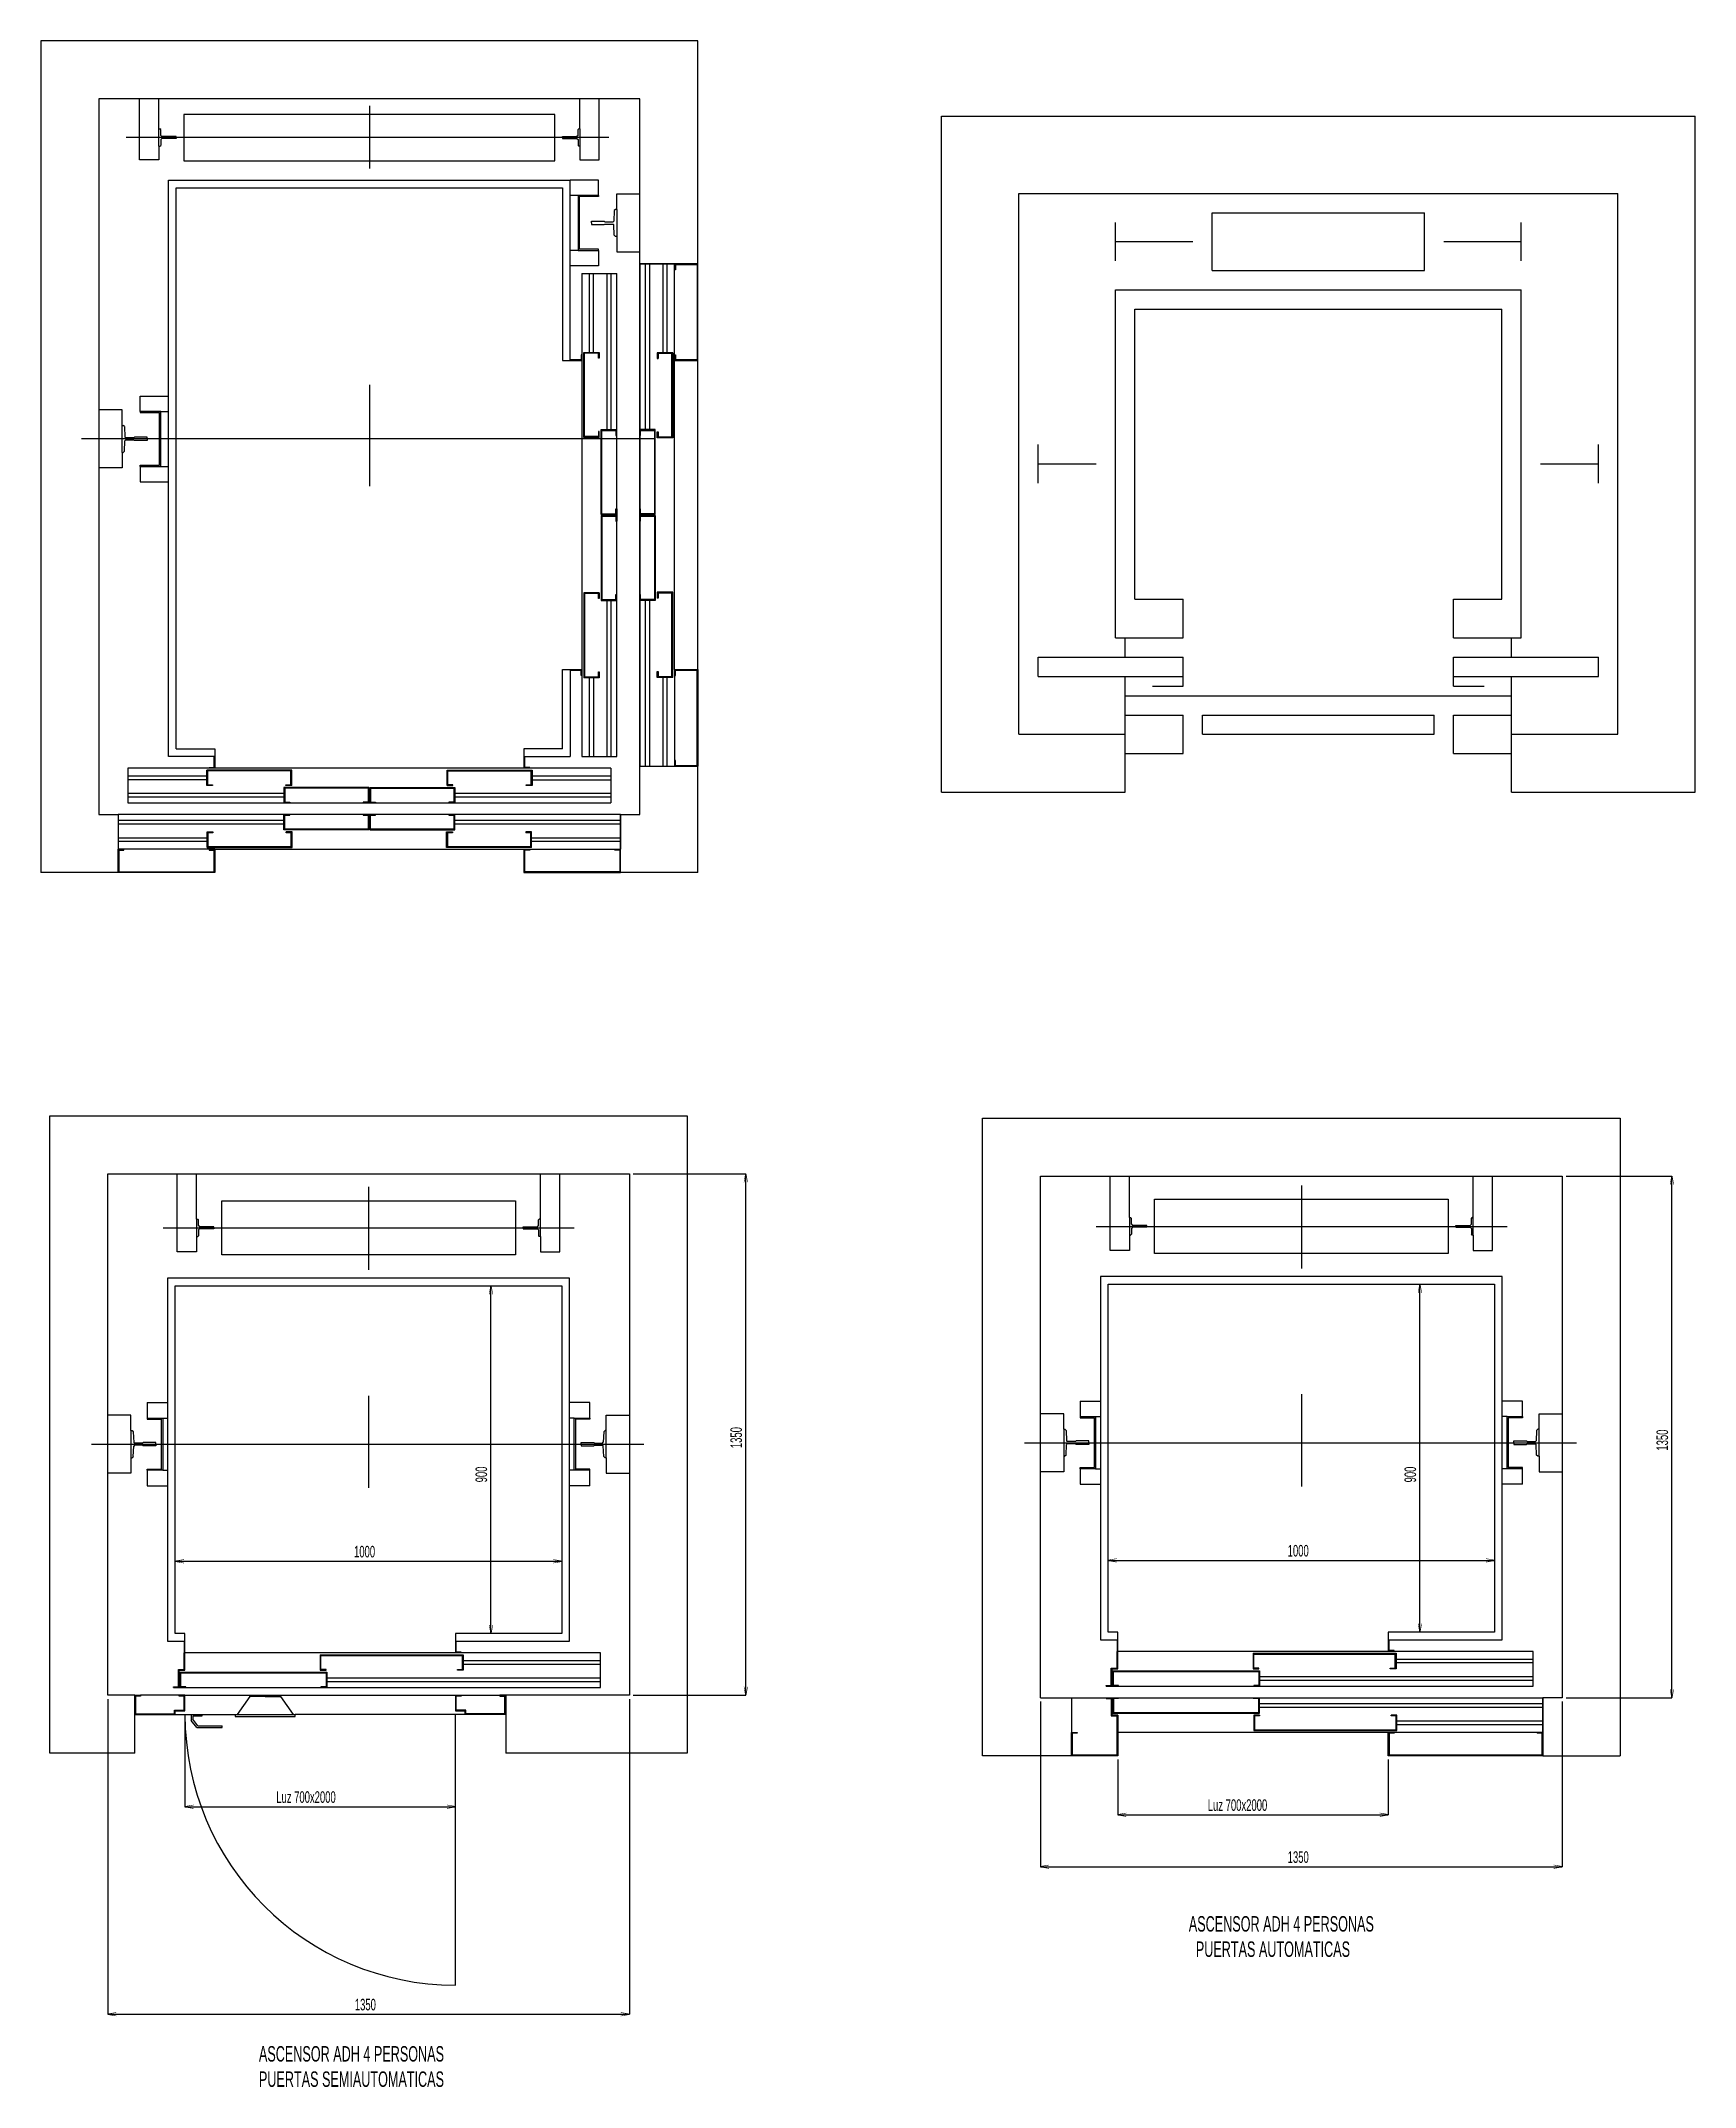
# Model space of a CAD drawing. Header units: millimetres. Extents: x 1.35 to 10.97, y 1 to 6.3.
# Drawn here: x 1.35 to 5.63, y 1 to 6.3 of the extents above; entities that cross this region are included whole.
import ezdxf

# ---------------------------------------------------------------- set-up
doc = ezdxf.new("R2010")
doc.units = ezdxf.units.MM
doc.linetypes.add('LTYPE_6', pattern=[168.75, 112.5, -28.125, 0, -28.125])
for name, color, linetype in [('COL', 5, 'Continuous'), ('LAYER_2', 1, 'Continuous'), ('LAYER_3', 15, 'LTYPE_6'), ('LAYER_4', 6, 'Continuous'), ('LAYER_6', 6, 'Continuous'), ('LAYER_7', 7, 'Continuous'), ('STONE', 3, 'Continuous')]:
    doc.layers.add(name, color=color, linetype=linetype)

msp = doc.modelspace()

# ---------------------------------------------------------------- texts
at = {"layer": 'LAYER_4', "width": 0.610389}
for text_generation_flag, p in [(6, (3.1697, 3.3664)), (4, (3.1697, 3.3664)), (6, (5.5663, 3.3601)), (4, (5.5663, 3.3601)), (6, (2.5102, 3.0764)), (4, (2.5102, 3.0764)), (6, (4.9142, 3.0801)), (4, (4.9142, 3.0801))]:
    msp.add_text('/', height=0.021, dxfattribs=dict(at, text_generation_flag=text_generation_flag)).set_placement(p)
for s, p in [('1350', (3.1597, 2.6561)), ('1350', (5.5563, 2.6497)), ('900', (2.5002, 2.5676)), ('900', (4.9042, 2.5674))]:
    msp.add_text(s, height=0.03, rotation=90, dxfattribs=at).set_placement(p)
for s, p in [('1000', (2.1559, 2.3733)), ('1000', (4.572, 2.3756)), ('Luz 700x2000', (1.9546, 1.7381)), ('Luz 700x2000', (4.3652, 1.7173)), ('1350', (4.572, 1.5828)), ('1350', (2.1579, 1.2011))]:
    msp.add_text(s, height=0.03, dxfattribs=at).set_placement(p)
for rotation, text_generation_flag, p in [(90, 4, (1.6933, 2.3633)), (90, 6, (1.6933, 2.3633)), (270, 6, (2.6933, 2.3633)), (270, 4, (2.6933, 2.3633)), (90, 4, (4.1074, 2.3656)), (90, 6, (4.1074, 2.3656)), (270, 6, (5.1074, 2.3656)), (270, 4, (5.1074, 2.3656)), (180, 4, (2.5102, 2.1764)), (180, 6, (2.5102, 2.1764)), (180, 4, (4.9142, 2.1801)), (180, 6, (4.9142, 2.1801)), (180, 4, (3.1697, 2.0164)), (180, 6, (3.1697, 2.0164)), (180, 4, (5.5663, 2.0101)), (180, 6, (5.5663, 2.0101)), (90, 4, (1.7183, 1.7281)), (90, 6, (1.7183, 1.7281)), (270, 6, (2.4183, 1.7281)), (270, 4, (2.4183, 1.7281)), (90, 4, (4.1324, 1.7073)), (90, 6, (4.1324, 1.7073)), (270, 6, (4.8324, 1.7073)), (270, 4, (4.8324, 1.7073)), (90, 4, (3.9324, 1.5728)), (90, 6, (3.9324, 1.5728)), (270, 6, (5.2824, 1.5728)), (270, 4, (5.2824, 1.5728)), (90, 4, (1.5183, 1.1911)), (90, 6, (1.5183, 1.1911)), (270, 6, (2.8683, 1.1911)), (270, 4, (2.8683, 1.1911))]:
    msp.add_text('/', height=0.021, rotation=rotation, dxfattribs=dict(at, text_generation_flag=text_generation_flag)).set_placement(p)
at = {"layer": 'LAYER_6', "width": 0.610389}
for s, p in [('ASCENSOR ADH 4 PERSONAS', (4.3161, 1.405)), ('  PUERTAS AUTOMATICAS', (4.3161, 1.3395)), ('ASCENSOR ADH 4 PERSONAS', (1.9097, 1.0686)), ('PUERTAS SEMIAUTOMATICAS', (1.9097, 1.0031))]:
    msp.add_text(s, height=0.04, dxfattribs=at).set_placement(p)

# ---------------------------------------------------------------- linework, layer by layer
at = {"layer": 'COL'}
for p, q in [((3.6762, 4.3534, -0.8), (3.6762, 6.1034, -0.8)), ((3.6762, 6.1034, -0.8), (5.6262, 6.1034, -0.8)), ((5.6262, 4.3534, -0.8), (5.6262, 6.1034, -0.8)), ((3.8762, 5.9034, -0.8), (5.4262, 5.9034, -0.8)), ((3.8762, 4.5034, -0.8), (3.8762, 5.9034, -0.8)), ((5.4262, 4.5034, -0.8), (5.4262, 5.9034, -0.8)), ((3.8762, 4.5034, -0.8), (4.1512, 4.5034, -0.8)), ((4.1512, 4.3534, -0.8), (4.1512, 4.5034, -0.8)), ((5.1512, 4.5034, -0.8), (5.4262, 4.5034, -0.8)), ((5.1512, 4.3534, -0.8), (5.1512, 4.5034, -0.8)), ((3.6762, 4.3534, -0.8), (3.8762, 4.3534, -0.8)), ((3.6762, 4.3534, -0.8), (4.1512, 4.3534, -0.8)), ((3.8762, 4.3534, -0.8), (4.1512, 4.3534, -0.8)), ((5.1512, 4.3534, -0.8), (5.4262, 4.3534, -0.8)), ((5.1512, 4.3534, -0.8), (5.6262, 4.3534, -0.8)), ((5.1512, 4.3534, -0.8), (5.6262, 4.3534, -0.8)), ((5.4262, 4.3534, -0.8), (5.6262, 4.3534, -0.8))]:
    msp.add_line(p, q, dxfattribs=at)
at = {"layer": 'LAYER_2'}
for p, q in [((2.9105, 5.2919), (2.9105, 5.7209)), ((2.9205, 5.7209), (2.9205, 5.2919)), ((2.9555, 5.4909), (2.9555, 5.7209)), ((2.9655, 5.7209), (2.9655, 5.4909)), ((2.7655, 5.4919), (2.7655, 5.6959)), ((2.7755, 5.4919), (2.7755, 5.6959)), ((2.8105, 5.2919), (2.8105, 5.6959)), ((2.8205, 5.6959), (2.8205, 5.2919)), ((2.8105, 4.4459), (2.8105, 4.8499)), ((2.8205, 4.8499), (2.8205, 4.4459)), ((2.9105, 4.4209), (2.9105, 4.8499)), ((2.9205, 4.8499), (2.9205, 4.4209)), ((2.7655, 4.4459), (2.7655, 4.6499)), ((2.7755, 4.6499), (2.7755, 4.4459)), ((2.9555, 4.4209), (2.9555, 4.6509)), ((2.9655, 4.6509), (2.9655, 4.4209)), ((1.5705, 4.3959), (1.7745, 4.3959)), ((2.6165, 4.3959), (2.8205, 4.3959)), ((1.7745, 4.3859), (1.5705, 4.3859)), ((1.5705, 4.3509), (1.9745, 4.3509)), ((2.4165, 4.3509), (2.8205, 4.3509)), ((2.6165, 4.3859), (2.8205, 4.3859)), ((1.9745, 4.3409), (1.5705, 4.3409)), ((2.8205, 4.3409), (2.4165, 4.3409)), ((1.5455, 4.2809), (1.9745, 4.2809)), ((1.9745, 4.2709), (1.5455, 4.2709)), ((2.4165, 4.2809), (2.8455, 4.2809)), ((2.8455, 4.2709), (2.4165, 4.2709)), ((1.5455, 4.2359), (1.7755, 4.2359)), ((1.7755, 4.2259), (1.5455, 4.2259)), ((2.6155, 4.2359), (2.8455, 4.2359)), ((2.8455, 4.2259), (2.6155, 4.2259)), ((2.4383, 2.1064), (2.7933, 2.1064)), ((2.7933, 2.0964), (2.4383, 2.0964)), ((4.8524, 2.1101), (5.2074, 2.1101)), ((5.2074, 2.1001), (4.8524, 2.1001)), ((2.0853, 2.0614), (2.7933, 2.0614)), ((2.7933, 2.0514), (2.0853, 2.0514)), ((4.4994, 2.0651), (5.2074, 2.0651)), ((5.2074, 2.0551), (4.4994, 2.0551)), ((2.4183, 1.2664), (2.4183, 1.9664)), ((4.4994, 1.9951), (5.2324, 1.9951)), ((5.2324, 1.9851), (4.4994, 1.9851)), ((4.8544, 1.9501), (5.2324, 1.9501)), ((5.2324, 1.9401), (4.8544, 1.9401))]:
    msp.add_line(p, q, dxfattribs=at)
msp.add_arc((2.4183, 1.9664), 0.7, 180, 270, dxfattribs=at)
at = {"layer": 'LAYER_3'}
for p, q in [((2.1955, 6.1295), (2.1955, 5.9674)), ((2.8156, 6.0479), (1.566, 6.0479)), ((2.1955, 5.4079), (2.1955, 5.1454)), ((2.9314, 5.2679), (1.4502, 5.2679)), ((4.6074, 3.3361), (4.6074, 3.1211)), ((2.1933, 3.3325), (2.1933, 3.1174)), ((1.6623, 3.2264), (2.7255, 3.2264)), ((4.0764, 3.2301), (5.1396, 3.2301)), ((2.1933, 2.7919), (2.1933, 2.5535)), ((4.6074, 2.7955), (4.6074, 2.5572)), ((1.4764, 2.6664), (2.9056, 2.6664)), ((3.8905, 2.6701), (5.3197, 2.6701))]:
    msp.add_line(p, q, dxfattribs=at)
at = {"layer": 'LAYER_4'}
for p, q in [((2.8783, 3.3664), (3.1697, 3.3664)), ((3.1697, 2.0164), (3.1697, 3.3664)), ((5.2924, 3.3601), (5.5663, 3.3601)), ((5.5663, 2.0101), (5.5663, 3.3601)), ((2.5102, 2.1764), (2.5102, 3.0764)), ((4.9142, 2.1801), (4.9142, 3.0801)), ((1.6933, 2.3633), (2.6933, 2.3633)), ((4.1074, 2.3656), (5.1074, 2.3656)), ((2.8783, 2.0164), (3.1697, 2.0164)), ((1.5183, 2.0064), (1.5183, 1.1911)), ((2.8683, 2.0064), (2.8683, 1.1911)), ((3.9324, 2.0001), (3.9324, 1.5728)), ((5.2824, 2.0001), (5.2824, 1.5728)), ((5.2924, 2.0101), (5.5663, 2.0101)), ((1.7183, 1.9564), (1.7183, 1.7281)), ((4.1324, 1.8501), (4.1324, 1.7073)), ((4.8324, 1.8501), (4.8324, 1.7073)), ((1.7183, 1.7281), (2.4183, 1.7281)), ((4.1324, 1.7073), (4.8324, 1.7073)), ((3.9324, 1.5728), (5.2824, 1.5728)), ((1.5183, 1.1911), (2.8683, 1.1911))]:
    msp.add_line(p, q, dxfattribs=at)
at = {"layer": 'LAYER_6'}
for p, q in [((1.6005, 5.9904), (1.6005, 6.1479)), ((1.6505, 6.0704), (1.6505, 6.1479)), ((2.7405, 6.0704), (2.7405, 6.1479)), ((2.7905, 5.9904), (2.7905, 6.1479)), ((1.7155, 6.1079), (1.7155, 5.9879)), ((2.6755, 6.1079), (1.7155, 6.1079)), ((2.6755, 5.9879), (2.6755, 6.1079)), ((1.6505, 6.0704), (1.6535, 6.0704)), ((1.6505, 6.0479), (1.6505, 6.0704)), ((1.6505, 6.0254), (1.6505, 6.0479)), ((1.6555, 6.0684), (1.6535, 6.0704)), ((1.6555, 6.0534), (1.6555, 6.0684)), ((1.6585, 6.0504), (1.6555, 6.0534)), ((1.6555, 6.0424), (1.6585, 6.0454)), ((1.6555, 6.0424), (1.6555, 6.0274)), ((1.6955, 6.0504), (1.6585, 6.0504)), ((1.6955, 6.0454), (1.6585, 6.0454)), ((1.6955, 6.0479), (1.6955, 6.0504)), ((1.6955, 6.0479), (1.6955, 6.0454)), ((2.6955, 6.0504), (2.7325, 6.0504)), ((2.6955, 6.0479), (2.6955, 6.0504)), ((2.6955, 6.0479), (2.6955, 6.0454)), ((2.6955, 6.0454), (2.7325, 6.0454)), ((2.7355, 6.0534), (2.7325, 6.0504)), ((2.7325, 6.0454), (2.7355, 6.0424)), ((2.7375, 6.0704), (2.7355, 6.0684)), ((2.7355, 6.0534), (2.7355, 6.0684)), ((2.7355, 6.0424), (2.7355, 6.0274)), ((2.7405, 6.0704), (2.7375, 6.0704)), ((2.7405, 6.0704), (2.7405, 6.0479)), ((2.7405, 6.0479), (2.7405, 6.0254)), ((1.6505, 5.9904), (1.6005, 5.9904)), ((1.6505, 6.0254), (1.6535, 6.0254)), ((1.6505, 6.0254), (1.6505, 5.9904)), ((1.6535, 6.0254), (1.6555, 6.0274)), ((1.7155, 5.9879), (2.6755, 5.9879)), ((2.7355, 6.0274), (2.7375, 6.0254)), ((2.7405, 6.0254), (2.7375, 6.0254)), ((2.7405, 6.0254), (2.7405, 5.9904)), ((2.7405, 5.9904), (2.7905, 5.9904)), ((1.6755, 4.4459), (1.6755, 5.9379)), ((1.6755, 5.9379), (2.7155, 5.9379)), ((2.7885, 5.9379), (2.7155, 5.9379)), ((2.7155, 5.4729), (2.7155, 5.9379)), ((2.7885, 5.8979), (2.7885, 5.9379)), ((1.6955, 4.4659), (1.6955, 5.9179)), ((1.6955, 5.9179), (2.6955, 5.9179)), ((2.6955, 5.9179), (2.6955, 5.4709)), ((2.7355, 5.8979), (2.7155, 5.8979)), ((2.7885, 5.8979), (2.7355, 5.8979)), ((2.7355, 5.8979), (2.7355, 5.7559)), ((2.7885, 5.8949), (2.7385, 5.8949)), ((2.7385, 5.8949), (2.7385, 5.7589)), ((2.7885, 5.8979), (2.7885, 5.8949)), ((2.8355, 5.8619), (2.8355, 5.9019)), ((2.8355, 5.9019), (2.8955, 5.9019)), ((2.7705, 5.8269), (2.7705, 5.8314)), ((2.7705, 5.8314), (2.8035, 5.8314)), ((2.7705, 5.8269), (2.7705, 5.8224)), ((2.8035, 5.8314), (2.8051, 5.8299)), ((2.8051, 5.8299), (2.8263, 5.8299)), ((2.8281, 5.8315), (2.8263, 5.8299)), ((2.8294, 5.8589), (2.8281, 5.8315)), ((2.8325, 5.8619), (2.8294, 5.8589)), ((2.8355, 5.8619), (2.8325, 5.8619)), ((2.8355, 5.8619), (2.8355, 5.8269)), ((2.8355, 5.8269), (2.8355, 5.7919)), ((2.7705, 5.8224), (2.8035, 5.8224)), ((2.8035, 5.8224), (2.805, 5.8239)), ((2.805, 5.8239), (2.8261, 5.8239)), ((2.8261, 5.8239), (2.8281, 5.822)), ((2.8294, 5.7949), (2.8281, 5.822)), ((2.8294, 5.7949), (2.8325, 5.7919)), ((2.8355, 5.7919), (2.8325, 5.7919)), ((2.8355, 5.7919), (2.8355, 5.7519)), ((2.7355, 5.7559), (2.7155, 5.7559)), ((2.7355, 5.7559), (2.7885, 5.7559)), ((2.7885, 5.7589), (2.7385, 5.7589)), ((2.7885, 5.7559), (2.7885, 5.7589)), ((2.7885, 5.7559), (2.7885, 5.7159)), ((2.8355, 5.7519), (2.8955, 5.7519)), ((2.8955, 5.7209), (2.8955, 4.4209)), ((2.8955, 5.7209), (2.9855, 5.7209)), ((3.0455, 5.7209), (2.9855, 5.7209)), ((2.9855, 5.4859), (2.9855, 5.7209)), ((3.0455, 5.4709), (3.0455, 5.7209)), ((2.7885, 5.7159), (2.7155, 5.7159)), ((2.7455, 5.6959), (2.8355, 5.6959)), ((2.7455, 5.6959), (2.7455, 4.4459)), ((2.8355, 4.4459), (2.8355, 5.6959)), ((2.9875, 5.7059), (2.9855, 5.7059)), ((2.9875, 5.7189), (3.0435, 5.7189)), ((2.9875, 5.7189), (2.9875, 5.7059)), ((3.0435, 5.7189), (3.0435, 5.4729)), ((2.6955, 5.4709), (2.7455, 5.4709)), ((2.7435, 5.4729), (2.7155, 5.4729)), ((2.7455, 5.4859), (2.7435, 5.4859)), ((2.7435, 5.4859), (2.7435, 5.4729)), ((2.7505, 5.2719), (2.7505, 5.4919)), ((2.7505, 5.4919), (2.7655, 5.4919)), ((2.7525, 5.2739), (2.7525, 5.4899)), ((2.7885, 5.4899), (2.7525, 5.4899)), ((2.7655, 5.4919), (2.7755, 5.4919)), ((2.7755, 5.4919), (2.7905, 5.4919)), ((2.7885, 5.4769), (2.7885, 5.4899)), ((2.7905, 5.4769), (2.7885, 5.4769)), ((2.7905, 5.4919), (2.7905, 5.4769)), ((2.9405, 5.4909), (2.9405, 5.4759)), ((2.9805, 5.4909), (2.9405, 5.4909)), ((2.9405, 5.4759), (2.9425, 5.4759)), ((2.9425, 5.4889), (2.9425, 5.4759)), ((2.9785, 5.4889), (2.9425, 5.4889)), ((2.9785, 5.2729), (2.9785, 5.4889)), ((2.9805, 5.4909), (2.9805, 5.2709)), ((2.9855, 5.4859), (2.9875, 5.4859)), ((2.9855, 5.4709), (2.9855, 5.4859)), ((2.9855, 4.6709), (2.9855, 5.4709)), ((2.9855, 5.4709), (3.0455, 5.4709)), ((2.9875, 5.4859), (2.9875, 5.4729)), ((3.0435, 5.4729), (2.9875, 5.4729)), ((1.6025, 5.3389), (1.6025, 5.3789)), ((1.6025, 5.3789), (1.6755, 5.3789)), ((1.5555, 5.3429), (1.4955, 5.3429)), ((1.5555, 5.3029), (1.5555, 5.3429)), ((1.5555, 5.3029), (1.5585, 5.3029)), ((1.5555, 5.2679), (1.5555, 5.3029)), ((1.5617, 5.2999), (1.5585, 5.3029)), ((1.5617, 5.2999), (1.5629, 5.2728)), ((1.6025, 5.3389), (1.6025, 5.3359)), ((1.6555, 5.3389), (1.6025, 5.3389)), ((1.6025, 5.3359), (1.6525, 5.3359)), ((1.6525, 5.1999), (1.6525, 5.3359)), ((1.6555, 5.1969), (1.6555, 5.3389)), ((1.6555, 5.3389), (1.6755, 5.3389)), ((1.5555, 5.2329), (1.5555, 5.2679)), ((1.5617, 5.2359), (1.563, 5.2633)), ((1.565, 5.2709), (1.5629, 5.2728)), ((1.563, 5.2633), (1.5648, 5.2649)), ((1.586, 5.2649), (1.5648, 5.2649)), ((1.5861, 5.2709), (1.565, 5.2709)), ((1.5875, 5.2634), (1.586, 5.2649)), ((1.5875, 5.2724), (1.5861, 5.2709)), ((1.6205, 5.2724), (1.5875, 5.2724)), ((1.6205, 5.2634), (1.5875, 5.2634)), ((1.6205, 5.2679), (1.6205, 5.2724)), ((1.6205, 5.2679), (1.6205, 5.2634)), ((2.7905, 5.2719), (2.7505, 5.2719)), ((2.7885, 5.2739), (2.7525, 5.2739)), ((2.7905, 5.2869), (2.7885, 5.2869)), ((2.7885, 5.2869), (2.7885, 5.2739)), ((2.7905, 5.2719), (2.7905, 5.2869)), ((2.7955, 5.0719), (2.7955, 5.2919)), ((2.7955, 5.2919), (2.8105, 5.2919)), ((2.7975, 5.0739), (2.7975, 5.2899)), ((2.7975, 5.2899), (2.8335, 5.2899)), ((2.8105, 5.2919), (2.8205, 5.2919)), ((2.8205, 5.2919), (2.8355, 5.2919)), ((2.8335, 5.2899), (2.8335, 5.2769)), ((2.8335, 5.2769), (2.8355, 5.2769)), ((2.9355, 5.2919), (2.8955, 5.2919)), ((2.8955, 5.2769), (2.8975, 5.2769)), ((2.8975, 5.2899), (2.9335, 5.2899)), ((2.8975, 5.2769), (2.8975, 5.2899)), ((2.9335, 5.2899), (2.9335, 5.0739)), ((2.9355, 5.0719), (2.9355, 5.2919)), ((2.9405, 5.2859), (2.9425, 5.2859)), ((2.9405, 5.2709), (2.9405, 5.2859)), ((2.9805, 5.2709), (2.9405, 5.2709)), ((2.9425, 5.2859), (2.9425, 5.2729)), ((2.9425, 5.2729), (2.9785, 5.2729)), ((1.5555, 5.1929), (1.4955, 5.1929)), ((1.5555, 5.2329), (1.5585, 5.2329)), ((1.5555, 5.2329), (1.5555, 5.1929)), ((1.5585, 5.2329), (1.5617, 5.2359)), ((1.6025, 5.1999), (1.6525, 5.1999)), ((1.6025, 5.1969), (1.6025, 5.1999)), ((1.6025, 5.1969), (1.6025, 5.1569)), ((1.6025, 5.1969), (1.6555, 5.1969)), ((1.6555, 5.1969), (1.6755, 5.1969)), ((1.6025, 5.1569), (1.6755, 5.1569)), ((2.8335, 5.0739), (2.8335, 5.0869)), ((2.8335, 5.0869), (2.8355, 5.0869)), ((2.8355, 5.0869), (2.8355, 5.0709)), ((2.8975, 5.0869), (2.8955, 5.0869)), ((2.8975, 5.0739), (2.8975, 5.0869)), ((2.7955, 5.0719), (2.8355, 5.0719)), ((2.7955, 5.0699), (2.8355, 5.0699)), ((2.7955, 5.0699), (2.7955, 4.8499)), ((2.7975, 5.0739), (2.8335, 5.0739)), ((2.7975, 5.0679), (2.8335, 5.0679)), ((2.7975, 5.0679), (2.7975, 4.8519)), ((2.8335, 5.0679), (2.8335, 5.0549)), ((2.8335, 5.0549), (2.8355, 5.0549)), ((2.8355, 5.0709), (2.8355, 5.0549)), ((2.8955, 5.0719), (2.9355, 5.0719)), ((2.8955, 5.0699), (2.9355, 5.0699)), ((2.8955, 5.0549), (2.8975, 5.0549)), ((2.9335, 5.0739), (2.8975, 5.0739)), ((2.8975, 5.0679), (2.9335, 5.0679)), ((2.8975, 5.0549), (2.8975, 5.0679)), ((2.9335, 5.0679), (2.9335, 4.8519)), ((2.9355, 5.0699), (2.9355, 4.8499)), ((2.7905, 4.8699), (2.7505, 4.8699)), ((2.7505, 4.8699), (2.7505, 4.6499)), ((2.7885, 4.8679), (2.7525, 4.8679)), ((2.7525, 4.8679), (2.7525, 4.6519)), ((2.7885, 4.8549), (2.7885, 4.8679)), ((2.7905, 4.8549), (2.7885, 4.8549)), ((2.7905, 4.8699), (2.7905, 4.8549)), ((2.7955, 4.8499), (2.8105, 4.8499)), ((2.7975, 4.8519), (2.8335, 4.8519)), ((2.8105, 4.8499), (2.8205, 4.8499)), ((2.8205, 4.8499), (2.8355, 4.8499)), ((2.8335, 4.8519), (2.8335, 4.8649)), ((2.8335, 4.8649), (2.8355, 4.8649)), ((2.8975, 4.8649), (2.8955, 4.8649)), ((2.9355, 4.8499), (2.8955, 4.8499)), ((2.8975, 4.8519), (2.8975, 4.8649)), ((2.9335, 4.8519), (2.8975, 4.8519)), ((2.9405, 4.8709), (2.9405, 4.8559)), ((2.9805, 4.8709), (2.9405, 4.8709)), ((2.9425, 4.8559), (2.9405, 4.8559)), ((2.9425, 4.8689), (2.9425, 4.8559)), ((2.9785, 4.8689), (2.9425, 4.8689)), ((2.9785, 4.6529), (2.9785, 4.8689)), ((2.9805, 4.6509), (2.9805, 4.8709)), ((2.6955, 4.6709), (2.7455, 4.6709)), ((2.6955, 4.4659), (2.6955, 4.6709)), ((2.7435, 4.6689), (2.7155, 4.6689)), ((2.7155, 4.6689), (2.7155, 4.4459)), ((2.7435, 4.6559), (2.7435, 4.6689)), ((2.7885, 4.6519), (2.7885, 4.6649)), ((2.7885, 4.6649), (2.7905, 4.6649)), ((2.7905, 4.6649), (2.7905, 4.6499)), ((2.9405, 4.6659), (2.9425, 4.6659)), ((2.9405, 4.6509), (2.9405, 4.6659)), ((2.9425, 4.6659), (2.9425, 4.6529)), ((2.9855, 4.6709), (3.0455, 4.6709)), ((2.9855, 4.6709), (2.9855, 4.6559)), ((3.0435, 4.6689), (2.9875, 4.6689)), ((2.9875, 4.6559), (2.9875, 4.6689)), ((3.0435, 4.4229), (3.0435, 4.6689)), ((3.0455, 4.6709), (3.0455, 4.4209)), ((2.7455, 4.6559), (2.7435, 4.6559)), ((2.7655, 4.6499), (2.7505, 4.6499)), ((2.7525, 4.6519), (2.7885, 4.6519)), ((2.7755, 4.6499), (2.7655, 4.6499)), ((2.7905, 4.6499), (2.7755, 4.6499)), ((2.9805, 4.6509), (2.9405, 4.6509)), ((2.9425, 4.6529), (2.9785, 4.6529)), ((2.9855, 4.6559), (2.9855, 4.4359)), ((2.9855, 4.6559), (2.9875, 4.6559)), ((1.6955, 4.4659), (1.7955, 4.4659)), ((1.7955, 4.4659), (1.7955, 4.4159)), ((2.5955, 4.4659), (2.5955, 4.4159)), ((2.6955, 4.4659), (2.5955, 4.4659)), ((1.5705, 4.4159), (1.5705, 4.3259)), ((2.8205, 4.4159), (1.5705, 4.4159)), ((1.7935, 4.4459), (1.6755, 4.4459)), ((1.9945, 4.4109), (1.7745, 4.4109)), ((1.7745, 4.3959), (1.7745, 4.4109)), ((1.7745, 4.3859), (1.7745, 4.3959)), ((1.9925, 4.4089), (1.7765, 4.4089)), ((1.7765, 4.4089), (1.7765, 4.3729)), ((1.7805, 4.4159), (1.7805, 4.4179)), ((1.7805, 4.4179), (1.7935, 4.4179)), ((1.7935, 4.4179), (1.7935, 4.4459)), ((1.9925, 4.3729), (1.9925, 4.4089)), ((1.9945, 4.3709), (1.9945, 4.4109)), ((2.3965, 4.3709), (2.3965, 4.4109)), ((2.3965, 4.4109), (2.6165, 4.4109)), ((2.3985, 4.3729), (2.3985, 4.4089)), ((2.3985, 4.4089), (2.6145, 4.4089)), ((2.5975, 4.4179), (2.5975, 4.4459)), ((2.5975, 4.4459), (2.7155, 4.4459)), ((2.6105, 4.4179), (2.5975, 4.4179)), ((2.6105, 4.4159), (2.6105, 4.4179)), ((2.6145, 4.3729), (2.6145, 4.4089)), ((2.6165, 4.4109), (2.6165, 4.3959)), ((2.6165, 4.3959), (2.6165, 4.3859)), ((2.7455, 4.4459), (2.8355, 4.4459)), ((2.8205, 4.4159), (2.8205, 4.3259)), ((2.8955, 4.4209), (2.9855, 4.4209)), ((2.9855, 4.4359), (2.9855, 4.4209)), ((2.9875, 4.4359), (2.9855, 4.4359)), ((3.0455, 4.4209), (2.9855, 4.4209)), ((2.9875, 4.4229), (2.9875, 4.4359)), ((2.9875, 4.4229), (3.0435, 4.4229)), ((1.7745, 4.3709), (1.7745, 4.3859)), ((1.7895, 4.3709), (1.7745, 4.3709)), ((1.7765, 4.3729), (1.7895, 4.3729)), ((1.7895, 4.3729), (1.7895, 4.3709)), ((2.1945, 4.3659), (1.9745, 4.3659)), ((1.9745, 4.3659), (1.9745, 4.3509)), ((1.9745, 4.3509), (1.9745, 4.3409)), ((2.1925, 4.3639), (1.9765, 4.3639)), ((1.9765, 4.3639), (1.9765, 4.3279)), ((1.9795, 4.3709), (1.9795, 4.3729)), ((1.9795, 4.3729), (1.9925, 4.3729)), ((1.9945, 4.3709), (1.9795, 4.3709)), ((2.1925, 4.3639), (2.1925, 4.3279)), ((2.1945, 4.3659), (2.1945, 4.3259)), ((2.1965, 4.3659), (2.1965, 4.3259)), ((2.1965, 4.3659), (2.4165, 4.3659)), ((2.1985, 4.3639), (2.1985, 4.3279)), ((2.1985, 4.3639), (2.4145, 4.3639)), ((2.3965, 4.3709), (2.4115, 4.3709)), ((2.4115, 4.3729), (2.3985, 4.3729)), ((2.4115, 4.3709), (2.4115, 4.3729)), ((2.4145, 4.3639), (2.4145, 4.3279)), ((2.4165, 4.3659), (2.4165, 4.3509)), ((2.4165, 4.3509), (2.4165, 4.3409)), ((2.6015, 4.3709), (2.6015, 4.3729)), ((2.6015, 4.3729), (2.6145, 4.3729)), ((2.6165, 4.3709), (2.6015, 4.3709)), ((2.6165, 4.3859), (2.6165, 4.3709)), ((1.5455, 4.2959), (1.5455, 4.2059)), ((2.8455, 4.2959), (1.5455, 4.2959)), ((1.5705, 4.3259), (2.8205, 4.3259)), ((1.9745, 4.3409), (1.9745, 4.3259)), ((1.9745, 4.2559), (1.9745, 4.2959)), ((1.9765, 4.3279), (1.9895, 4.3279)), ((1.9765, 4.2579), (1.9765, 4.2939)), ((1.9765, 4.2939), (1.9895, 4.2939)), ((1.9895, 4.3279), (1.9895, 4.3259)), ((1.9895, 4.2939), (1.9895, 4.2959)), ((2.1925, 4.3279), (2.1795, 4.3279)), ((2.1795, 4.3279), (2.1795, 4.3259)), ((2.1955, 4.3259), (2.1795, 4.3259)), ((2.1795, 4.2959), (2.1795, 4.2939)), ((2.1795, 4.2939), (2.1925, 4.2939)), ((2.1925, 4.2939), (2.1925, 4.2579)), ((2.1945, 4.2959), (2.1945, 4.2559)), ((2.2115, 4.3259), (2.1955, 4.3259)), ((2.1965, 4.2959), (2.1965, 4.2559)), ((2.1985, 4.3279), (2.2115, 4.3279)), ((2.1985, 4.2579), (2.1985, 4.2939)), ((2.1985, 4.2939), (2.2115, 4.2939)), ((2.2115, 4.3279), (2.2115, 4.3259)), ((2.2115, 4.2939), (2.2115, 4.2959)), ((2.4145, 4.3279), (2.4015, 4.3279)), ((2.4015, 4.3279), (2.4015, 4.3259)), ((2.4015, 4.2959), (2.4015, 4.2939)), ((2.4015, 4.2939), (2.4145, 4.2939)), ((2.4145, 4.2939), (2.4145, 4.2579)), ((2.4165, 4.3409), (2.4165, 4.3259)), ((2.4165, 4.2559), (2.4165, 4.2959)), ((2.8455, 4.2959), (2.8455, 4.2059)), ((1.7755, 4.2109), (1.7755, 4.2509)), ((1.7755, 4.2509), (1.7905, 4.2509)), ((1.7905, 4.2489), (1.7775, 4.2489)), ((1.7775, 4.2489), (1.7775, 4.2129)), ((1.7905, 4.2509), (1.7905, 4.2489)), ((2.1945, 4.2559), (1.9745, 4.2559)), ((2.1925, 4.2579), (1.9765, 4.2579)), ((1.9955, 4.2509), (1.9805, 4.2509)), ((1.9805, 4.2489), (1.9805, 4.2509)), ((1.9935, 4.2489), (1.9805, 4.2489)), ((1.9935, 4.2129), (1.9935, 4.2489)), ((1.9955, 4.2109), (1.9955, 4.2509)), ((2.1965, 4.2559), (2.4165, 4.2559)), ((2.4145, 4.2579), (2.1985, 4.2579)), ((2.3955, 4.2109), (2.3955, 4.2509)), ((2.3955, 4.2509), (2.4105, 4.2509)), ((2.4105, 4.2489), (2.3975, 4.2489)), ((2.3975, 4.2489), (2.3975, 4.2129)), ((2.4105, 4.2509), (2.4105, 4.2489)), ((2.6155, 4.2509), (2.6005, 4.2509)), ((2.6005, 4.2509), (2.6005, 4.2489)), ((2.6135, 4.2489), (2.6005, 4.2489)), ((2.6135, 4.2129), (2.6135, 4.2489)), ((2.6155, 4.2109), (2.6155, 4.2509)), ((1.5605, 4.2059), (1.5455, 4.2059)), ((1.5455, 4.1459), (1.5455, 4.2059)), ((1.5475, 4.2039), (1.5605, 4.2039)), ((1.5475, 4.2039), (1.5475, 4.1479)), ((1.5605, 4.2039), (1.5605, 4.2059)), ((1.7805, 4.2059), (1.5605, 4.2059)), ((1.7755, 4.2109), (1.9955, 4.2109)), ((1.7775, 4.2129), (1.9935, 4.2129)), ((1.7955, 4.2059), (1.7805, 4.2059)), ((1.7805, 4.2059), (1.7805, 4.2039)), ((1.7805, 4.2039), (1.7935, 4.2039)), ((1.7935, 4.1479), (1.7935, 4.2039)), ((1.7955, 4.2059), (1.7955, 4.1459)), ((1.7955, 4.2059), (2.5955, 4.2059)), ((2.6155, 4.2109), (2.3955, 4.2109)), ((2.3975, 4.2129), (2.6135, 4.2129)), ((2.5955, 4.2059), (2.6105, 4.2059)), ((2.5955, 4.2059), (2.5955, 4.1459)), ((2.6105, 4.2039), (2.5975, 4.2039)), ((2.5975, 4.1479), (2.5975, 4.2039)), ((2.6105, 4.2059), (2.6105, 4.2039)), ((2.6105, 4.2059), (2.8455, 4.2059)), ((2.8305, 4.2039), (2.8305, 4.2059)), ((2.8435, 4.2039), (2.8305, 4.2039)), ((2.8435, 4.2039), (2.8435, 4.1479)), ((2.8455, 4.1459), (2.8455, 4.2059)), ((1.7955, 4.1459), (1.5455, 4.1459)), ((1.5475, 4.1479), (1.7935, 4.1479)), ((2.5955, 4.1459), (2.8455, 4.1459)), ((2.8435, 4.1479), (2.5975, 4.1479)), ((1.6983, 3.1639), (1.6983, 3.3664)), ((1.7483, 3.2489), (1.7483, 3.3664)), ((2.6383, 3.2489), (2.6383, 3.3664)), ((2.6883, 3.1639), (2.6883, 3.3664)), ((4.1124, 3.1676), (4.1124, 3.3601)), ((4.1624, 3.2526), (4.1624, 3.3601)), ((5.0524, 3.2526), (5.0524, 3.3601)), ((5.1024, 3.1676), (5.1024, 3.3601)), ((1.8133, 3.1564), (1.8133, 3.2964)), ((1.8133, 3.2964), (2.5733, 3.2964)), ((2.5733, 3.2964), (2.5733, 3.1564)), ((4.2274, 3.1601), (4.2274, 3.3001)), ((4.2274, 3.3001), (4.9874, 3.3001)), ((4.9874, 3.3001), (4.9874, 3.1601)), ((1.7483, 3.2489), (1.7483, 3.2264)), ((1.7483, 3.2489), (1.7513, 3.2489)), ((1.7513, 3.2489), (1.7533, 3.2469)), ((1.7533, 3.2319), (1.7533, 3.2469)), ((1.7533, 3.2319), (1.7563, 3.2289)), ((2.6303, 3.2289), (2.6333, 3.2319)), ((2.6333, 3.2469), (2.6353, 3.2489)), ((2.6333, 3.2319), (2.6333, 3.2469)), ((2.6383, 3.2489), (2.6353, 3.2489)), ((2.6383, 3.2264), (2.6383, 3.2489)), ((4.1624, 3.2526), (4.1624, 3.2301)), ((4.1624, 3.2526), (4.1654, 3.2526)), ((4.1654, 3.2526), (4.1674, 3.2506)), ((4.1674, 3.2356), (4.1674, 3.2506)), ((4.1674, 3.2356), (4.1704, 3.2326)), ((4.2074, 3.2326), (4.1704, 3.2326)), ((4.2074, 3.2301), (4.2074, 3.2326)), ((5.0074, 3.2301), (5.0074, 3.2326)), ((5.0074, 3.2326), (5.0444, 3.2326)), ((5.0444, 3.2326), (5.0474, 3.2356)), ((5.0474, 3.2506), (5.0494, 3.2526)), ((5.0474, 3.2356), (5.0474, 3.2506)), ((5.0524, 3.2526), (5.0494, 3.2526)), ((5.0524, 3.2301), (5.0524, 3.2526)), ((1.7483, 3.2264), (1.7483, 3.2039)), ((1.7483, 3.2039), (1.7483, 3.1639)), ((1.7483, 3.2039), (1.7513, 3.2039)), ((1.7533, 3.2059), (1.7513, 3.2039)), ((1.7563, 3.2239), (1.7533, 3.2209)), ((1.7533, 3.2209), (1.7533, 3.2059)), ((1.7933, 3.2289), (1.7563, 3.2289)), ((1.7933, 3.2239), (1.7563, 3.2239)), ((1.7933, 3.2264), (1.7933, 3.2289)), ((1.7933, 3.2264), (1.7933, 3.2239)), ((2.5933, 3.2264), (2.5933, 3.2289)), ((2.5933, 3.2289), (2.6303, 3.2289)), ((2.5933, 3.2264), (2.5933, 3.2239)), ((2.5933, 3.2239), (2.6303, 3.2239)), ((2.6333, 3.2209), (2.6303, 3.2239)), ((2.6333, 3.2209), (2.6333, 3.2059)), ((2.6353, 3.2039), (2.6333, 3.2059)), ((2.6383, 3.2039), (2.6353, 3.2039)), ((2.6383, 3.2039), (2.6383, 3.2264)), ((2.6383, 3.2039), (2.6383, 3.1639)), ((4.1624, 3.2301), (4.1624, 3.2076)), ((4.1624, 3.2076), (4.1624, 3.1676)), ((4.1624, 3.2076), (4.1654, 3.2076)), ((4.1674, 3.2096), (4.1654, 3.2076)), ((4.1704, 3.2276), (4.1674, 3.2246)), ((4.1674, 3.2246), (4.1674, 3.2096)), ((4.2074, 3.2276), (4.1704, 3.2276)), ((4.2074, 3.2301), (4.2074, 3.2276)), ((5.0074, 3.2301), (5.0074, 3.2276)), ((5.0074, 3.2276), (5.0444, 3.2276)), ((5.0474, 3.2246), (5.0444, 3.2276)), ((5.0474, 3.2246), (5.0474, 3.2096)), ((5.0494, 3.2076), (5.0474, 3.2096)), ((5.0524, 3.2076), (5.0494, 3.2076)), ((5.0524, 3.2076), (5.0524, 3.2301)), ((5.0524, 3.2076), (5.0524, 3.1676)), ((1.7483, 3.1639), (1.6983, 3.1639)), ((2.5733, 3.1564), (1.8133, 3.1564)), ((2.6383, 3.1639), (2.6883, 3.1639)), ((4.1624, 3.1676), (4.1124, 3.1676)), ((4.9874, 3.1601), (4.2274, 3.1601)), ((5.0524, 3.1676), (5.1024, 3.1676)), ((2.7133, 3.0964), (1.6733, 3.0964)), ((1.6733, 3.0964), (1.6733, 2.1564)), ((1.6933, 2.1764), (1.6933, 3.0764)), ((1.6933, 3.0764), (2.6933, 3.0764)), ((2.6933, 3.0764), (2.6933, 2.1764)), ((2.7133, 2.1564), (2.7133, 3.0964)), ((5.1274, 3.1001), (4.0874, 3.1001)), ((4.0874, 3.1001), (4.0874, 2.1601)), ((4.1074, 2.1801), (4.1074, 3.0801)), ((4.1074, 3.0801), (5.1074, 3.0801)), ((5.1074, 3.0801), (5.1074, 2.1801)), ((5.1274, 2.1601), (5.1274, 3.1001)), ((1.6208, 2.7739), (1.6733, 2.7739)), ((1.6208, 2.7739), (1.6208, 2.7339)), ((2.7658, 2.7739), (2.7133, 2.7739)), ((2.7658, 2.7339), (2.7658, 2.7739)), ((4.0349, 2.7776), (4.0874, 2.7776)), ((4.0349, 2.7776), (4.0349, 2.7376)), ((5.1799, 2.7776), (5.1274, 2.7776)), ((5.1799, 2.7376), (5.1799, 2.7776)), ((1.5783, 2.7414), (1.5183, 2.7414)), ((1.5783, 2.7014), (1.5783, 2.7414)), ((1.5783, 2.7014), (1.5783, 2.6664)), ((1.5783, 2.7014), (1.5813, 2.7014)), ((1.5813, 2.7014), (1.5844, 2.6984)), ((1.6208, 2.7339), (1.6608, 2.7339)), ((1.6208, 2.7339), (1.6208, 2.7309)), ((1.6208, 2.7309), (1.6578, 2.7309)), ((1.6578, 2.6019), (1.6578, 2.7309)), ((1.6608, 2.7339), (1.6733, 2.7339)), ((1.6608, 2.7339), (1.6608, 2.5989)), ((2.7258, 2.7339), (2.7133, 2.7339)), ((2.7258, 2.5989), (2.7258, 2.7339)), ((2.7258, 2.7339), (2.7658, 2.7339)), ((2.7658, 2.7309), (2.7288, 2.7309)), ((2.7288, 2.7309), (2.7288, 2.6019)), ((2.7658, 2.7339), (2.7658, 2.7309)), ((2.8021, 2.6984), (2.8053, 2.7014)), ((2.8083, 2.7014), (2.8053, 2.7014)), ((2.8083, 2.7014), (2.8083, 2.7414)), ((2.8083, 2.7414), (2.8683, 2.7414)), ((2.8083, 2.6664), (2.8083, 2.7014)), ((3.9924, 2.7451), (3.9324, 2.7451)), ((3.9924, 2.7051), (3.9924, 2.7451)), ((3.9924, 2.7051), (3.9924, 2.6701)), ((3.9924, 2.7051), (3.9954, 2.7051)), ((3.9954, 2.7051), (3.9985, 2.7021)), ((3.9985, 2.7021), (3.9998, 2.6747)), ((4.0349, 2.7376), (4.0749, 2.7376)), ((4.0349, 2.7376), (4.0349, 2.7346)), ((4.0349, 2.7346), (4.0719, 2.7346)), ((4.0719, 2.6056), (4.0719, 2.7346)), ((4.0749, 2.7376), (4.0874, 2.7376)), ((4.0749, 2.7376), (4.0749, 2.6026)), ((5.1399, 2.7376), (5.1274, 2.7376)), ((5.1399, 2.6026), (5.1399, 2.7376)), ((5.1399, 2.7376), (5.1799, 2.7376)), ((5.1799, 2.7346), (5.1429, 2.7346)), ((5.1429, 2.7346), (5.1429, 2.6056)), ((5.1799, 2.7376), (5.1799, 2.7346)), ((5.2163, 2.7021), (5.215, 2.675)), ((5.2163, 2.7021), (5.2194, 2.7051)), ((5.2224, 2.7051), (5.2194, 2.7051)), ((5.2224, 2.7051), (5.2224, 2.7451)), ((5.2224, 2.7451), (5.2824, 2.7451)), ((5.2224, 2.6701), (5.2224, 2.7051)), ((1.5783, 2.6664), (1.5783, 2.6314)), ((1.5844, 2.6984), (1.5857, 2.671)), ((1.5844, 2.6344), (1.5857, 2.6615)), ((1.5857, 2.671), (1.5875, 2.6694)), ((1.5877, 2.6634), (1.5857, 2.6615)), ((1.6087, 2.6694), (1.5875, 2.6694)), ((1.6088, 2.6634), (1.5877, 2.6634)), ((1.6103, 2.6709), (1.6087, 2.6694)), ((1.6103, 2.6619), (1.6088, 2.6634)), ((1.6433, 2.6709), (1.6103, 2.6709)), ((1.6433, 2.6619), (1.6103, 2.6619)), ((1.6433, 2.6664), (1.6433, 2.6709)), ((1.6433, 2.6664), (1.6433, 2.6619)), ((2.7433, 2.6664), (2.7433, 2.6709)), ((2.7433, 2.6709), (2.7763, 2.6709)), ((2.7433, 2.6664), (2.7433, 2.6619)), ((2.7433, 2.6619), (2.7763, 2.6619)), ((2.7763, 2.6709), (2.7777, 2.6694)), ((2.7763, 2.6619), (2.7778, 2.6634)), ((2.7777, 2.6694), (2.7989, 2.6694)), ((2.7778, 2.6634), (2.7991, 2.6634)), ((2.7989, 2.6694), (2.8009, 2.6713)), ((2.8009, 2.6618), (2.7991, 2.6634)), ((2.8021, 2.6984), (2.8009, 2.6713)), ((2.8021, 2.6344), (2.8009, 2.6618)), ((2.8083, 2.6314), (2.8083, 2.6664)), ((3.9924, 2.6701), (3.9924, 2.6351)), ((3.9985, 2.6381), (3.9998, 2.6652)), ((3.9998, 2.6747), (4.0016, 2.6731)), ((4.0018, 2.6671), (3.9998, 2.6652)), ((4.0228, 2.6731), (4.0016, 2.6731)), ((4.0229, 2.6671), (4.0018, 2.6671)), ((4.0244, 2.6746), (4.0228, 2.6731)), ((4.0244, 2.6656), (4.0229, 2.6671)), ((4.0574, 2.6746), (4.0244, 2.6746)), ((4.0574, 2.6656), (4.0244, 2.6656)), ((4.0574, 2.6701), (4.0574, 2.6746)), ((4.0574, 2.6701), (4.0574, 2.6656)), ((5.1574, 2.6701), (5.1574, 2.6746)), ((5.1574, 2.6746), (5.1904, 2.6746)), ((5.1574, 2.6701), (5.1574, 2.6656)), ((5.1574, 2.6656), (5.1904, 2.6656)), ((5.1904, 2.6746), (5.1918, 2.6731)), ((5.1904, 2.6656), (5.1919, 2.6671)), ((5.1918, 2.6731), (5.213, 2.6731)), ((5.1919, 2.6671), (5.2132, 2.6671)), ((5.213, 2.6731), (5.215, 2.675)), ((5.215, 2.6655), (5.2132, 2.6671)), ((5.2163, 2.6381), (5.215, 2.6655)), ((5.2224, 2.6351), (5.2224, 2.6701)), ((1.5783, 2.6314), (1.5783, 2.5914)), ((1.5783, 2.6314), (1.5813, 2.6314)), ((1.5844, 2.6344), (1.5813, 2.6314)), ((1.6208, 2.5989), (1.6208, 2.6019)), ((1.6208, 2.6019), (1.6578, 2.6019)), ((1.6608, 2.5989), (1.6208, 2.5989)), ((1.6208, 2.5989), (1.6208, 2.5589)), ((1.6608, 2.5989), (1.6733, 2.5989)), ((2.7258, 2.5989), (2.7133, 2.5989)), ((2.7658, 2.5989), (2.7258, 2.5989)), ((2.7658, 2.6019), (2.7288, 2.6019)), ((2.7658, 2.5989), (2.7658, 2.6019)), ((2.7658, 2.5589), (2.7658, 2.5989)), ((2.8053, 2.6314), (2.8021, 2.6344)), ((2.8083, 2.6314), (2.8053, 2.6314)), ((2.8083, 2.6314), (2.8083, 2.5914)), ((3.9924, 2.5951), (3.9324, 2.5951)), ((3.9924, 2.6351), (3.9924, 2.5951)), ((3.9924, 2.6351), (3.9954, 2.6351)), ((3.9985, 2.6381), (3.9954, 2.6351)), ((4.0349, 2.6026), (4.0349, 2.6056)), ((4.0349, 2.6056), (4.0719, 2.6056)), ((4.0749, 2.6026), (4.0349, 2.6026)), ((4.0349, 2.6026), (4.0349, 2.5626)), ((4.0749, 2.6026), (4.0874, 2.6026)), ((5.1399, 2.6026), (5.1274, 2.6026)), ((5.1799, 2.6026), (5.1399, 2.6026)), ((5.1799, 2.6056), (5.1429, 2.6056)), ((5.1799, 2.6026), (5.1799, 2.6056)), ((5.1799, 2.5626), (5.1799, 2.6026)), ((5.2194, 2.6351), (5.2163, 2.6381)), ((5.2224, 2.6351), (5.2194, 2.6351)), ((5.2224, 2.6351), (5.2224, 2.5951)), ((5.2224, 2.5951), (5.2824, 2.5951)), ((1.5783, 2.5914), (1.5183, 2.5914)), ((1.6208, 2.5589), (1.6733, 2.5589)), ((2.7658, 2.5589), (2.7133, 2.5589)), ((2.8083, 2.5914), (2.8683, 2.5914)), ((4.0349, 2.5626), (4.0874, 2.5626)), ((5.1799, 2.5626), (5.1274, 2.5626)), ((1.7183, 2.1764), (1.6933, 2.1764)), ((1.7183, 2.1264), (1.7183, 2.1764)), ((2.6933, 2.1764), (2.4183, 2.1764)), ((2.4183, 2.1764), (2.4183, 2.1264)), ((4.1324, 2.1801), (4.1074, 2.1801)), ((4.1324, 2.1301), (4.1324, 2.1801)), ((5.1074, 2.1801), (4.8324, 2.1801)), ((4.8324, 2.1801), (4.8324, 2.1301)), ((1.6733, 2.1564), (1.7163, 2.1564)), ((1.7163, 2.1564), (1.7163, 2.1264)), ((1.7163, 2.0834), (1.7163, 2.1264)), ((1.7183, 2.0814), (1.7183, 2.1264)), ((2.7933, 2.1264), (1.7183, 2.1264)), ((2.0683, 2.1214), (2.0683, 2.0814)), ((2.0683, 2.1214), (2.4383, 2.1214)), ((2.0703, 2.0834), (2.0703, 2.1194)), ((2.0703, 2.1194), (2.4363, 2.1194)), ((2.4203, 2.1284), (2.4203, 2.1564)), ((2.4203, 2.1564), (2.7133, 2.1564)), ((2.4333, 2.1284), (2.4203, 2.1284)), ((2.4333, 2.1264), (2.4333, 2.1284)), ((2.4363, 2.0834), (2.4363, 2.1194)), ((2.4383, 2.1214), (2.4383, 2.0814)), ((2.7933, 2.0364), (2.7933, 2.1264)), ((4.0874, 2.1601), (4.1304, 2.1601)), ((4.1304, 2.1601), (4.1304, 2.1301)), ((4.1304, 2.0871), (4.1304, 2.1301)), ((4.1324, 2.0851), (4.1324, 2.1301)), ((5.2074, 2.1301), (4.1324, 2.1301)), ((4.4824, 2.1251), (4.4824, 2.0851)), ((4.4824, 2.1251), (4.8524, 2.1251)), ((4.4844, 2.0871), (4.4844, 2.1231)), ((4.4844, 2.1231), (4.8504, 2.1231)), ((4.8344, 2.1321), (4.8344, 2.1601)), ((4.8344, 2.1601), (5.1274, 2.1601)), ((4.8474, 2.1321), (4.8344, 2.1321)), ((4.8474, 2.1301), (4.8474, 2.1321)), ((4.8504, 2.0871), (4.8504, 2.1231)), ((4.8524, 2.1251), (4.8524, 2.0851)), ((5.2074, 2.0401), (5.2074, 2.1301)), ((1.7013, 2.0384), (1.7013, 2.0834)), ((1.7013, 2.0834), (1.7163, 2.0834)), ((1.7033, 2.0364), (1.7033, 2.0814)), ((1.7033, 2.0814), (1.7183, 2.0814)), ((1.7053, 2.0364), (1.7053, 2.0764)), ((1.7053, 2.0764), (2.0853, 2.0764)), ((1.7073, 2.0384), (1.7073, 2.0744)), ((1.7073, 2.0744), (2.0833, 2.0744)), ((2.0683, 2.0814), (2.0833, 2.0814)), ((2.0833, 2.0834), (2.0703, 2.0834)), ((2.0833, 2.0814), (2.0833, 2.0834)), ((2.0833, 2.0744), (2.0833, 2.0384)), ((2.0853, 2.0764), (2.0853, 2.0364)), ((2.4233, 2.0814), (2.4233, 2.0834)), ((2.4233, 2.0834), (2.4363, 2.0834)), ((2.4383, 2.0814), (2.4233, 2.0814)), ((4.1154, 2.0421), (4.1154, 2.0871)), ((4.1154, 2.0871), (4.1304, 2.0871)), ((4.1174, 2.0401), (4.1174, 2.0851)), ((4.1174, 2.0851), (4.1324, 2.0851)), ((4.1194, 2.0401), (4.1194, 2.0801)), ((4.1194, 2.0801), (4.4994, 2.0801)), ((4.1214, 2.0421), (4.1214, 2.0781)), ((4.1214, 2.0781), (4.4974, 2.0781)), ((4.4824, 2.0851), (4.4974, 2.0851)), ((4.4974, 2.0871), (4.4844, 2.0871)), ((4.4974, 2.0851), (4.4974, 2.0871)), ((4.4974, 2.0781), (4.4974, 2.0421)), ((4.4994, 2.0801), (4.4994, 2.0401)), ((4.8374, 2.0851), (4.8374, 2.0871)), ((4.8374, 2.0871), (4.8504, 2.0871)), ((4.8524, 2.0851), (4.8374, 2.0851)), ((1.5883, 2.0164), (1.6033, 2.0164)), ((1.5883, 2.0164), (1.5883, 1.9664)), ((1.6033, 2.0144), (1.5903, 2.0144)), ((1.5903, 2.0144), (1.5903, 1.9684)), ((1.6033, 2.0164), (1.6033, 2.0144)), ((1.7033, 2.0164), (1.6033, 2.0164)), ((1.6883, 2.0364), (1.6883, 2.0384)), ((1.6883, 2.0384), (1.7013, 2.0384)), ((1.6883, 2.0364), (2.7933, 2.0364)), ((1.7183, 2.0164), (1.7033, 2.0164)), ((1.7033, 2.0144), (1.7033, 2.0164)), ((1.7163, 2.0144), (1.7033, 2.0144)), ((1.7203, 2.0384), (1.7073, 2.0384)), ((1.7163, 1.9784), (1.7163, 2.0144)), ((1.7183, 1.9764), (1.7183, 2.0164)), ((1.7183, 2.0164), (1.9658, 2.0164)), ((1.7203, 2.0364), (1.7203, 2.0384)), ((1.8858, 2.0134), (1.8533, 1.9664)), ((1.8858, 2.0134), (1.8858, 2.0164)), ((1.9258, 2.0134), (1.8858, 2.0134)), ((1.9258, 2.0134), (1.9658, 2.0134)), ((1.9658, 2.0134), (1.9658, 2.0164)), ((1.9658, 2.0164), (2.4183, 2.0164)), ((1.9658, 2.0134), (1.9983, 1.9664)), ((2.0833, 2.0384), (2.0703, 2.0384)), ((2.0703, 2.0384), (2.0703, 2.0364)), ((2.4183, 2.0164), (2.4183, 1.9764)), ((2.4183, 2.0164), (2.4333, 2.0164)), ((2.4333, 2.0144), (2.4203, 2.0144)), ((2.4203, 1.9784), (2.4203, 2.0144)), ((2.4333, 2.0164), (2.4333, 2.0144)), ((2.4333, 2.0164), (2.5333, 2.0164)), ((2.5483, 2.0164), (2.5333, 2.0164)), ((2.5333, 2.0164), (2.5333, 2.0144)), ((2.5333, 2.0144), (2.5463, 2.0144)), ((2.5463, 1.9684), (2.5463, 2.0144)), ((2.5483, 1.9664), (2.5483, 2.0164)), ((4.1024, 2.0401), (4.1024, 2.0421)), ((4.1024, 2.0421), (4.1154, 2.0421)), ((4.1024, 2.0401), (5.2074, 2.0401)), ((4.1344, 2.0421), (4.1214, 2.0421)), ((4.1344, 2.0401), (4.1344, 2.0421)), ((4.4974, 2.0421), (4.4844, 2.0421)), ((4.4844, 2.0421), (4.4844, 2.0401)), ((1.5883, 1.9664), (1.6933, 1.9664)), ((1.5903, 1.9684), (1.6913, 1.9684)), ((1.6913, 1.9684), (1.6913, 1.9784)), ((1.6913, 1.9784), (1.7163, 1.9784)), ((1.6933, 1.9664), (1.6933, 1.9764)), ((1.6933, 1.9764), (1.7183, 1.9764)), ((1.6933, 1.9664), (1.7183, 1.9664)), ((1.7183, 1.9664), (1.7483, 1.9664)), ((1.7343, 1.9664), (1.7343, 1.9514)), ((1.7623, 1.9624), (1.7383, 1.9624)), ((1.7383, 1.9624), (1.7383, 1.9564)), ((1.7483, 1.9664), (1.8533, 1.9664)), ((1.7623, 1.9664), (1.7623, 1.9624)), ((1.8483, 1.9664), (1.8483, 1.9614)), ((1.8483, 1.9614), (2.0033, 1.9614)), ((1.8533, 1.9664), (1.9983, 1.9664)), ((1.9983, 1.9664), (2.0033, 1.9664)), ((2.0033, 1.9614), (2.0033, 1.9664)), ((2.4183, 1.9664), (2.0033, 1.9664)), ((2.4183, 1.9764), (2.4433, 1.9764)), ((2.4433, 1.9664), (2.4183, 1.9664)), ((2.4453, 1.9784), (2.4203, 1.9784)), ((2.4433, 1.9664), (2.4433, 1.9764)), ((2.5483, 1.9664), (2.4433, 1.9664)), ((2.4453, 1.9684), (2.4453, 1.9784)), ((2.5463, 1.9684), (2.4453, 1.9684)), ((4.0124, 2.0101), (4.1024, 2.0101)), ((4.0124, 2.0101), (4.0124, 1.9201)), ((4.1024, 2.0101), (4.1024, 2.0081)), ((4.1024, 2.0101), (5.2324, 2.0101)), ((4.1024, 2.0081), (4.1154, 2.0081)), ((4.1154, 2.0081), (4.1154, 1.9631)), ((4.1154, 1.9631), (4.1304, 1.9631)), ((4.1174, 1.9651), (4.1174, 2.0101)), ((4.1324, 1.9651), (4.1174, 1.9651)), ((4.1194, 1.9701), (4.1194, 2.0101)), ((4.1194, 1.9701), (4.4994, 1.9701)), ((4.1344, 2.0081), (4.1214, 2.0081)), ((4.1214, 2.0081), (4.1214, 1.9721)), ((4.1214, 1.9721), (4.4974, 1.9721)), ((4.1304, 1.8621), (4.1304, 1.9631)), ((4.1324, 1.9651), (4.1324, 1.8601)), ((4.1344, 2.0101), (4.1344, 2.0081)), ((4.4824, 2.0081), (4.4824, 2.0101)), ((4.4974, 2.0081), (4.4824, 2.0081)), ((4.4994, 1.9651), (4.4844, 1.9651)), ((4.4844, 1.9651), (4.4844, 1.9251)), ((4.4994, 1.9631), (4.4864, 1.9631)), ((4.4864, 1.9631), (4.4864, 1.9271)), ((4.4974, 1.9721), (4.4974, 2.0081)), ((4.4994, 1.9701), (4.4994, 2.0101)), ((4.4994, 1.9651), (4.4994, 1.9631)), ((4.8544, 1.9651), (4.8394, 1.9651)), ((4.8394, 1.9631), (4.8394, 1.9651)), ((4.8524, 1.9631), (4.8394, 1.9631)), ((4.8524, 1.9271), (4.8524, 1.9631)), ((4.8544, 1.9251), (4.8544, 1.9651)), ((5.2324, 1.8601), (5.2324, 2.0101)), ((1.7493, 1.9334), (1.7343, 1.9514)), ((1.7383, 1.9564), (1.7383, 1.9554)), ((1.7383, 1.9554), (1.7383, 1.9544)), ((1.7513, 1.9374), (1.7383, 1.9544)), ((1.7493, 1.9334), (1.8143, 1.9334)), ((1.7513, 1.9374), (1.8143, 1.9374)), ((1.8143, 1.9334), (1.8143, 1.9374)), ((4.0124, 1.8601), (4.0124, 1.9201)), ((4.0124, 1.9201), (4.0274, 1.9201)), ((4.0274, 1.9181), (4.0144, 1.9181)), ((4.0144, 1.9181), (4.0144, 1.8621)), ((4.0274, 1.9201), (4.0274, 1.9181)), ((5.2324, 1.9201), (4.1324, 1.9201)), ((4.4844, 1.9251), (4.8544, 1.9251)), ((4.4864, 1.9271), (4.8524, 1.9271)), ((4.8324, 1.8601), (4.8324, 1.9201)), ((4.8474, 1.9181), (4.8344, 1.9181)), ((4.8344, 1.9181), (4.8344, 1.8621)), ((4.8474, 1.9201), (4.8474, 1.9181)), ((5.2174, 1.9201), (5.2174, 1.9181)), ((5.2304, 1.9181), (5.2174, 1.9181)), ((5.2304, 1.8621), (5.2304, 1.9181)), ((4.1324, 1.8601), (4.0124, 1.8601)), ((4.0144, 1.8621), (4.1304, 1.8621)), ((5.2324, 1.8601), (4.8324, 1.8601)), ((4.8344, 1.8621), (5.2304, 1.8621))]:
    msp.add_line(p, q, dxfattribs=at)
at = {"layer": 'LAYER_7'}
for p, q in [((3.0455, 6.2979), (1.3455, 6.2979)), ((1.3455, 6.2979), (1.3455, 4.1459)), ((3.0455, 4.1459), (3.0455, 6.2979)), ((2.8955, 6.1479), (1.4955, 6.1479)), ((1.4955, 6.1479), (1.4955, 4.2959)), ((2.8955, 4.2959), (2.8955, 6.1479)), ((2.8955, 5.7209), (2.8955, 5.7709)), ((3.0455, 5.7209), (2.8955, 5.7209)), ((2.8955, 4.3709), (2.8955, 4.4209)), ((2.8955, 4.4209), (3.0455, 4.4209)), ((1.4955, 4.2959), (1.5455, 4.2959)), ((1.5455, 4.2959), (1.5455, 4.1459)), ((2.8455, 4.2959), (2.8955, 4.2959)), ((2.8455, 4.1459), (2.8455, 4.2959)), ((1.5455, 4.1459), (1.3455, 4.1459)), ((3.0455, 4.1459), (2.8455, 4.1459)), ((1.3683, 1.8664), (1.3683, 3.5164)), ((1.3683, 3.5164), (3.0183, 3.5164)), ((3.0183, 3.5164), (3.0183, 1.8664)), ((3.7824, 1.8601), (3.7824, 3.5101)), ((3.7824, 3.5101), (5.4324, 3.5101)), ((5.4324, 3.5101), (5.4324, 1.8601)), ((1.5183, 2.0164), (1.5183, 3.3664)), ((1.5183, 3.3664), (2.8683, 3.3664)), ((2.8683, 3.3664), (2.8683, 2.0164)), ((3.9324, 2.0101), (3.9324, 3.3601)), ((3.9324, 3.3601), (5.2824, 3.3601)), ((5.2824, 3.3601), (5.2824, 2.0101)), ((1.5883, 2.0164), (1.5183, 2.0164)), ((1.5883, 1.8664), (1.5883, 2.0164)), ((2.5483, 2.0164), (2.5483, 1.8664)), ((2.8683, 2.0164), (2.5483, 2.0164)), ((3.9324, 2.0101), (4.0124, 2.0101)), ((4.0124, 2.0101), (4.0124, 1.8601)), ((5.2824, 2.0101), (5.2324, 2.0101)), ((5.2324, 2.0101), (5.2324, 1.8601)), ((1.5883, 1.8664), (1.3683, 1.8664)), ((3.0183, 1.8664), (2.5483, 1.8664)), ((4.0124, 1.8601), (3.7824, 1.8601)), ((5.2324, 1.8601), (5.4324, 1.8601))]:
    msp.add_line(p, q, dxfattribs=at)
at = {"layer": 'STONE'}
for p, q in [((4.1262, 5.7284, -0.8), (4.1262, 5.8284, -0.8)), ((4.3762, 5.7034, -0.8), (4.3762, 5.8534, -0.8)), ((4.3762, 5.8534, -0.8), (4.9262, 5.8534, -0.8)), ((4.9262, 5.7034, -0.8), (4.9262, 5.8534, -0.8)), ((5.1762, 5.7284, -0.8), (5.1762, 5.8284, -0.8)), ((4.1262, 5.7784, -0.8), (4.3262, 5.7784, -0.8)), ((4.9762, 5.7784, -0.8), (5.1762, 5.7784, -0.8)), ((4.3762, 5.7034, -0.8), (4.9262, 5.7034, -0.8)), ((4.1262, 4.7534, -0.8), (4.1262, 5.6534, -0.8)), ((4.1262, 5.6534, -0.8), (5.1762, 5.6534, -0.8)), ((5.1762, 4.7534, -0.8), (5.1762, 5.6534, -0.8)), ((4.1762, 5.6034, -0.8), (5.1262, 5.6034, -0.8)), ((4.1762, 4.8534, -0.8), (4.1762, 5.6034, -0.8)), ((5.1262, 4.8534, -0.8), (5.1262, 5.6034, -0.8)), ((3.9262, 5.1534, -0.8), (3.9262, 5.2534, -0.8)), ((5.3762, 5.1534, -0.8), (5.3762, 5.2534, -0.8)), ((3.9262, 5.2034, -0.8), (4.0762, 5.2034, -0.8)), ((5.2262, 5.2034, -0.8), (5.3762, 5.2034, -0.8)), ((4.1762, 4.8534, -0.8), (4.3012, 4.8534, -0.8)), ((4.3012, 4.7534, -0.8), (4.3012, 4.8534, -0.8)), ((5.0012, 4.7534, -0.8), (5.0012, 4.8534, -0.8)), ((5.0012, 4.8534, -0.8), (5.1262, 4.8534, -0.8)), ((4.1262, 4.7534, -0.8), (4.3012, 4.7534, -0.8)), ((4.1512, 4.7034, -0.8), (4.1512, 4.7534, -0.8)), ((5.0012, 4.7534, -0.8), (5.1762, 4.7534, -0.8)), ((5.1512, 4.7034, -0.8), (5.1512, 4.7534, -0.8)), ((3.9262, 4.6534, -0.8), (3.9262, 4.7034, -0.8)), ((3.9262, 4.7034, -0.8), (4.3012, 4.7034, -0.8)), ((4.3012, 4.6284, -0.8), (4.3012, 4.7034, -0.8)), ((5.0012, 4.7034, -0.8), (5.3762, 4.7034, -0.8)), ((5.0012, 4.6284, -0.8), (5.0012, 4.7034, -0.8)), ((5.3762, 4.6534, -0.8), (5.3762, 4.7034, -0.8)), ((3.9262, 4.6534, -0.8), (4.3012, 4.6534, -0.8)), ((4.1512, 4.5034, -0.8), (4.1512, 4.6534, -0.8)), ((4.2222, 4.6284, -0.8), (4.3012, 4.6284, -0.8)), ((5.0012, 4.6534, -0.8), (5.3762, 4.6534, -0.8)), ((5.0012, 4.6284, -0.8), (5.0802, 4.6284, -0.8)), ((5.1512, 4.5034, -0.8), (5.1512, 4.6534, -0.8)), ((4.1512, 4.6034, -0.8), (4.3012, 4.6034, -0.8)), ((4.3012, 4.6034, -0.8), (4.3512, 4.6034, -0.8)), ((4.3512, 4.6034, -0.8), (4.9512, 4.6034, -0.8)), ((4.9512, 4.6034, -0.8), (5.0012, 4.6034, -0.8)), ((5.0012, 4.6034, -0.8), (5.1512, 4.6034, -0.8)), ((4.1512, 4.5534, -0.8), (4.3012, 4.5534, -0.8)), ((4.3012, 4.4534, -0.8), (4.3012, 4.5534, -0.8)), ((4.3512, 4.5534, -0.8), (4.9512, 4.5534, -0.8)), ((4.3512, 4.5034, -0.8), (4.3512, 4.5534, -0.8)), ((4.3512, 4.5034, -0.8), (4.9512, 4.5034, -0.8)), ((4.9512, 4.5034, -0.8), (4.9512, 4.5534, -0.8)), ((5.0012, 4.5534, -0.8), (5.1512, 4.5534, -0.8)), ((5.0012, 4.4534, -0.8), (5.0012, 4.5534, -0.8)), ((4.1512, 4.4534, -0.8), (4.3012, 4.4534, -0.8)), ((5.0012, 4.4534, -0.8), (5.1512, 4.4534, -0.8)), ((3.6762, 4.3534, -0.8), (4.1512, 4.3534, -0.8))]:
    msp.add_line(p, q, dxfattribs=at)

msp.set_redraw_order([(e.dxf.handle, doc.entitydb.next_handle()) for e in msp.query("TEXT MTEXT ATTDEF DIMENSION ARC_DIMENSION")])  # texts and dimensions are drawn at this point

doc.saveas('drawing.dxf')
